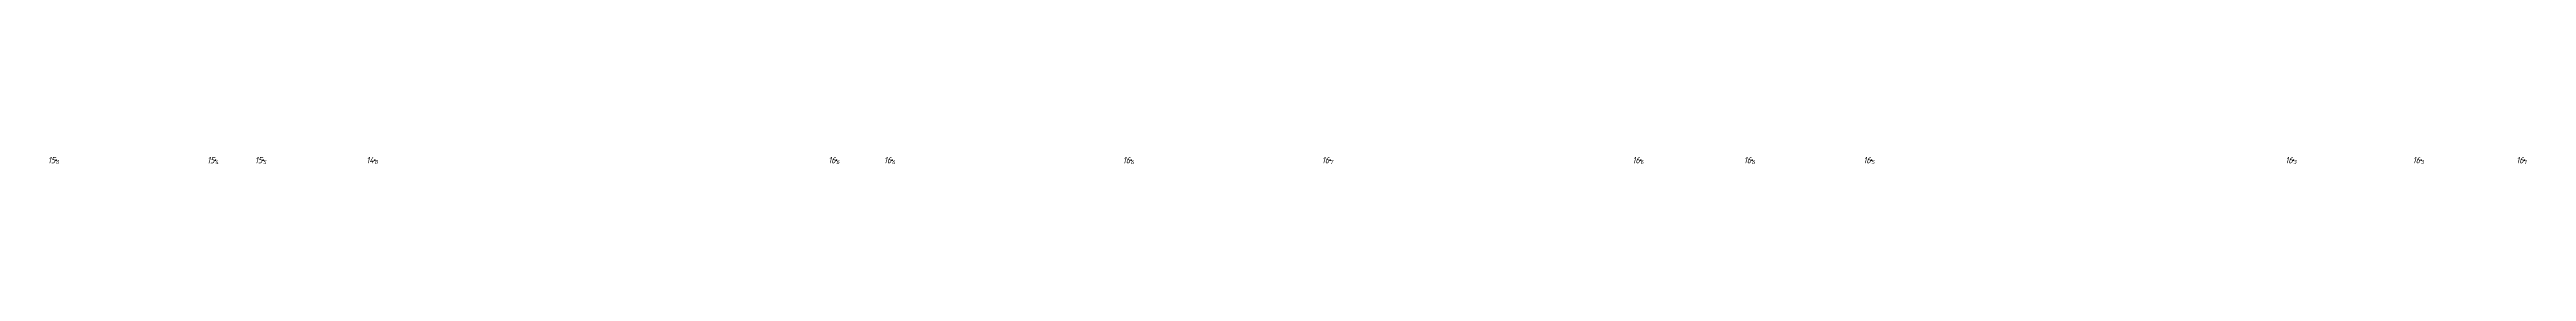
# Model space of a CAD drawing. Header units: metres. Extents: x 555406 to 556003, y 5031197 to 5031451.
# Drawn here: x 555414.2 to 555725.2, y 5031291.5 to 5031292.4 of the extents above; entities that cross this region are included whole.
import ezdxf
from ezdxf.enums import TextEntityAlignment as Align

# ---------------------------------------------------------------- set-up
doc = ezdxf.new("R2010")
doc.units = ezdxf.units.M
doc.layers.add('DEPTHS_TEXT', color=7, linetype='Continuous')
doc.layers.add('POINTS', color=8, linetype='Continuous')
doc.styles.add('ISO', font='iso')

msp = doc.modelspace()

# ---------------------------------------------------------------- texts
at = {"layer": 'DEPTHS_TEXT', "linetype": 'Continuous', "style": 'ISO', "oblique": 15}
for s, p in [('15', (555414.87, 5031292)), ('15', (555434.87, 5031292)), ('15', (555440.87, 5031292)), ('14', (555454.87, 5031292)), ('16', (555512.87, 5031292)), ('16', (555519.87, 5031292)), ('16', (555549.87, 5031292)), ('16', (555574.87, 5031292)), ('16', (555613.87, 5031292)), ('16', (555627.87, 5031292)), ('16', (555642.87, 5031292)), ('16', (555695.87, 5031292)), ('16', (555711.87, 5031292)), ('16', (555724.87, 5031292))]:
    msp.add_text(s, height=0.8, dxfattribs=at).set_placement(p, align=Align.MIDDLE_RIGHT)
for s, p in [('0', (555414.95, 5031292)), ('4', (555434.95, 5031292)), ('5', (555440.95, 5031292)), ('8', (555454.95, 5031292)), ('6', (555512.95, 5031292)), ('6', (555519.95, 5031292)), ('6', (555549.95, 5031292)), ('7', (555574.95, 5031292)), ('6', (555613.95, 5031292)), ('6', (555627.95, 5031292)), ('5', (555642.95, 5031292)), ('3', (555695.95, 5031292)), ('3', (555711.95, 5031292)), ('1', (555724.95, 5031292))]:
    msp.add_text(s, height=0.5, dxfattribs=at).set_placement(p, align=Align.TOP_LEFT)

# ---------------------------------------------------------------- linework, layer by layer
at = {"layer": 'POINTS', "linetype": 'Continuous'}
for p in [(555415, 5031292, 15), (555435, 5031292, 15.4), (555441, 5031292, 15.5), (555455, 5031292, 14.8), (555513, 5031292, 16.6), (555520, 5031292, 16.6), (555550, 5031292, 16.6), (555575, 5031292, 16.7), (555614, 5031292, 16.6), (555628, 5031292, 16.6), (555643, 5031292, 16.5), (555696, 5031292, 16.3), (555712, 5031292, 16.3), (555725, 5031292, 16.1)]:
    msp.add_point(p, dxfattribs=at)

msp.set_redraw_order([(e.dxf.handle, doc.entitydb.next_handle()) for e in msp.query("TEXT MTEXT ATTDEF DIMENSION ARC_DIMENSION")])  # texts and dimensions are drawn at this point

doc.saveas('drawing.dxf')
